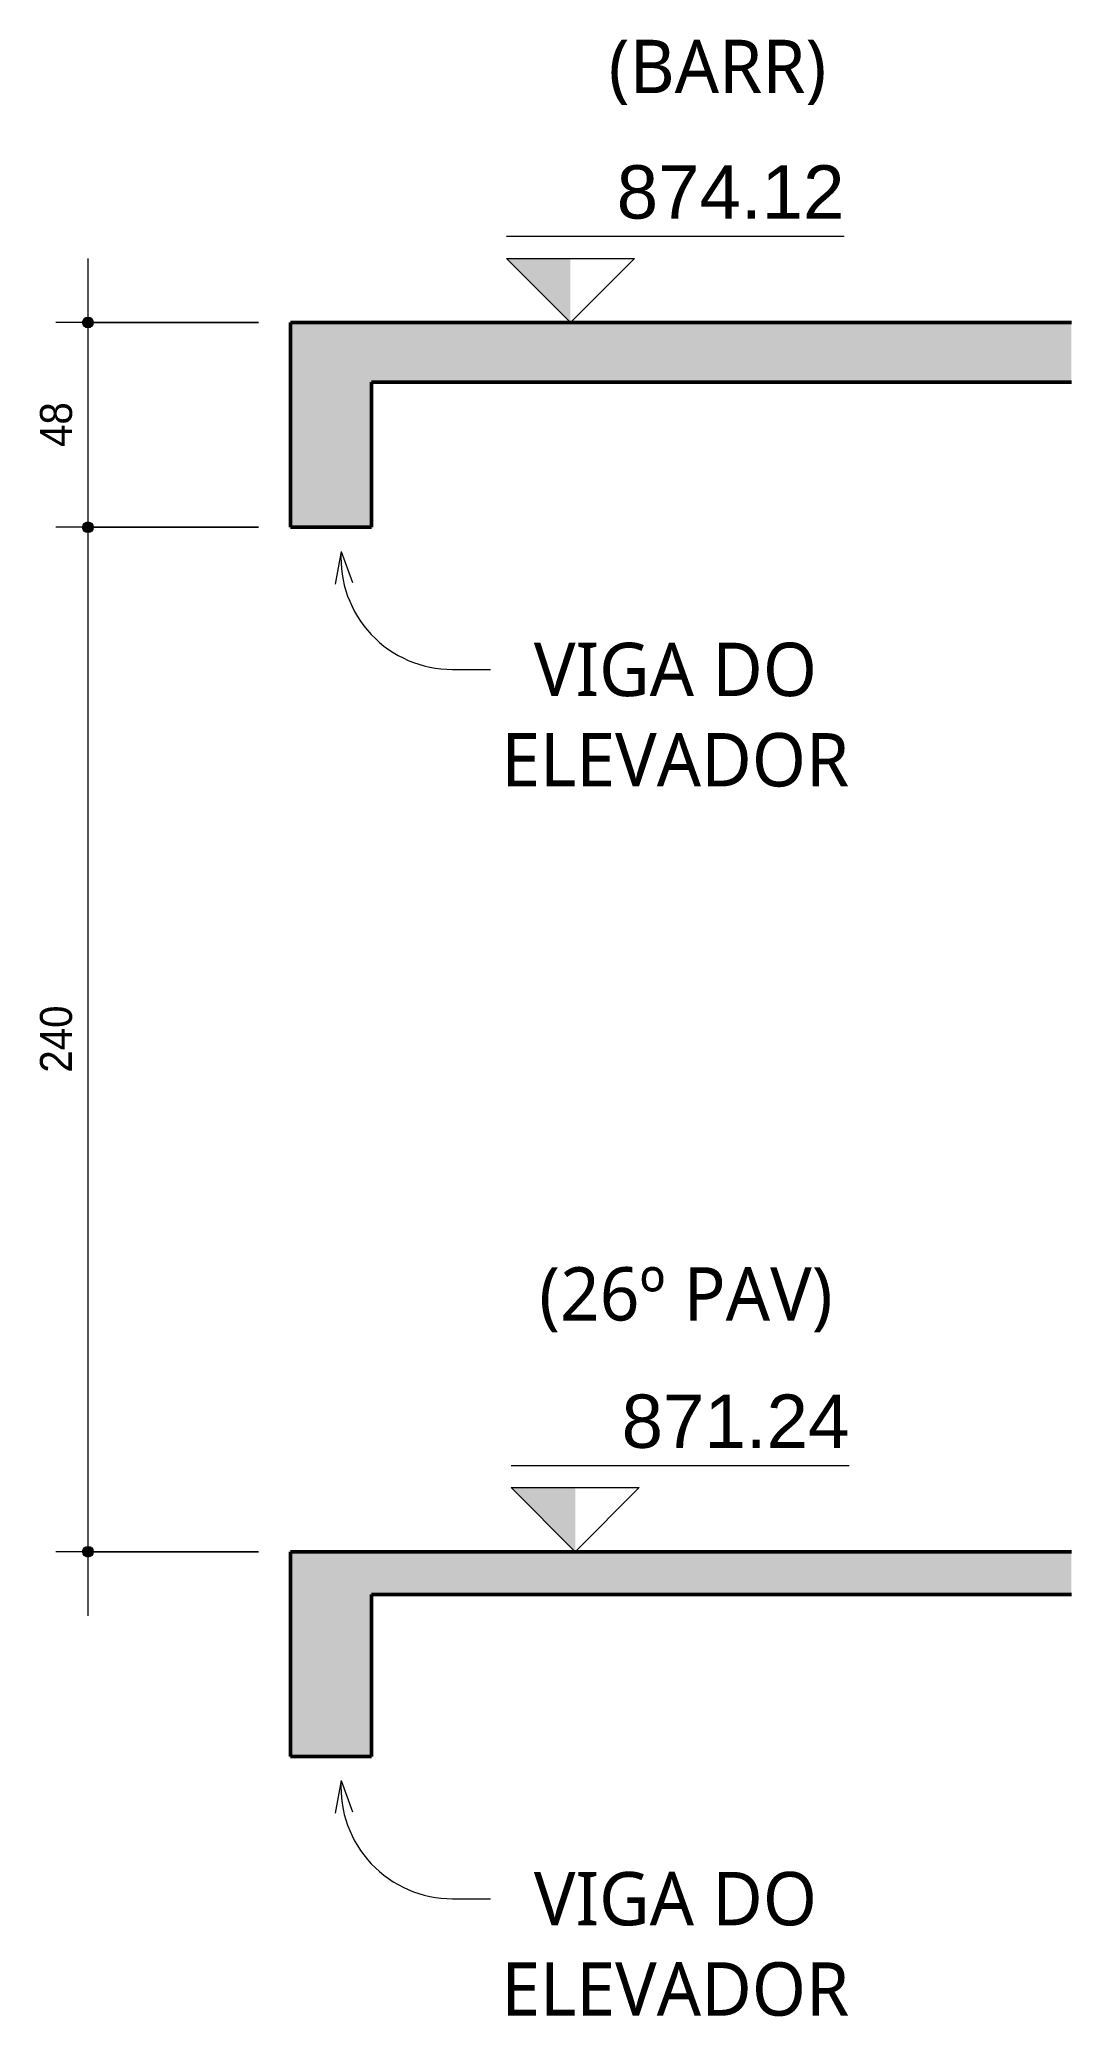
# Model space of a CAD drawing. Header units: centimetres. Extents: x -28 to 30806, y -3196 to 88064.
# Drawn here: x 14194.2 to 14436.1, y 87015.1 to 87478.3 of the extents above; entities that cross this region are included whole.
import ezdxf

# ---------------------------------------------------------------- set-up
doc = ezdxf.new("R2010")
doc.units = ezdxf.units.CM
for name, color, linetype, lineweight in [('A-ANNO-DIMS', 7, 'Continuous', 9), ('A-ANNO-DIMS-50', 7, 'Continuous', 9), ('A-FLOR', 7, 'Continuous', 25), ('G-ANNO-DIMS', 7, 'Continuous', 9), ('G-ANNO-TEXT', 7, 'Continuous', 9), ('S-BEAM', 7, 'Continuous', 25)]:
    doc.layers.add(name, color=color, linetype=linetype, lineweight=lineweight)
doc.styles.add('Arial', font='arial.ttf', dxfattribs={"width": 0.9, "height": 7.5})
doc.styles.add('Arial_1', font='arial.ttf', dxfattribs={"height": 12.5})
doc.styles.add('Gadugi', font='gadugi.ttf', dxfattribs={"height": 12.5})
doc.dimstyles.new('PED_1_5mm_ESQ', dxfattribs={"dimscale": 30.48, "dimtxt": 7.651945, "dimasz": 0.328084, "dimexe": 0.246063, "dimexo": 0.246063, "dimgap": 0.049213, "dimtad": 1, "dimdec": 1, "dimrnd": 0.5, "dimdsep": 46, "dimtxsty": 'Arial', "dimblk1": 'DOTSMALL', "dimblk2": 'DOTSMALL', "dimsah": 1, "dimcen": 0.09, "dimdle": 0.492126, "dimazin": 0, "dimtfac": 1, "dimtdec": 4, "dimtix": 1, "dimtmove": 0, "dimatfit": 3, "dimfxl": 1, "dimtvp": 1, "dimtolj": 1, "dimtzin": 0, "dimarcsym": 2})

msp = doc.modelspace()

# ---------------------------------------------------------------- texts
at = {"layer": 'G-ANNO-DIMS', "char_height": 12.5, "width": 63.9697, "attachment_point": 1, "line_spacing_factor": 0.941778, "style": 'Arial_1'}
for s, insert in [('874.12', (14329.5, 87448.82)), ('871.24', (14330.65, 87160.82))]:
    msp.add_mtext(s, dxfattribs=dict(at, insert=insert))
at = {"layer": 'G-ANNO-TEXT', "char_height": 12.5, "attachment_point": 1, "style": 'Gadugi'}
for s, insert, width in [('(BARR)', (14327.63, 87478.23), 64.135), ('VIGA DO ', (14310.09, 87336.95), 89.789), ('ELEVADOR', (14302.48, 87315.78), 102.2152), ('(26º PAV)', (14311.34, 87190.65), 90.1898), ('VIGA DO ', (14310.09, 87048.95), 89.789), ('ELEVADOR', (14302.48, 87027.78), 102.2152)]:
    msp.add_mtext(s, dxfattribs=dict(at, insert=insert, width=width))

# ---------------------------------------------------------------- blocks, each defined once
blk = doc.blocks.new('DIMBLOCK265-CT H 001 - CORTE DO ELEVADOR')
at = {"layer": 'A-ANNO-DIMS-50'}
h = blk.add_hatch(color=256, dxfattribs=at)
edge = h.paths.add_edge_path(flags=0)
edge.add_arc((14205.56, 87412), 1.25, 0, 360)
h = blk.add_hatch(color=256, dxfattribs=at)
edge = h.paths.add_edge_path(flags=0)
edge.add_arc((14205.56, 87364), 1.25, 0, 360)
for p, q in [((14205.56, 87427), (14205.56, 87349)), ((14245.56, 87412), (14198.06, 87412)), ((14205.56, 87412), (14245.56, 87412)), ((14245.56, 87364), (14198.06, 87364)), ((14205.56, 87364), (14245.56, 87364))]:
    blk.add_line(p, q, dxfattribs=at)
for centre in [(14205.56, 87412), (14205.56, 87364)]:
    blk.add_circle(centre, 1.25, dxfattribs=at)
at = {"layer": 'A-ANNO-DIMS-50', "color": 0, "insert": (14194.32, 87382.82), "char_height": 7.5, "width": 12.4315, "attachment_point": 1, "rotation": 90, "line_spacing_factor": 0.941778, "style": 'Arial'}
blk.add_mtext('48', dxfattribs=at)
blk = doc.blocks.new('_DotSmall')
at = {"color": 0, "linetype": 'ByBlock', "const_width": 0.5}
blk.add_lwpolyline([(-0.0625, 0, 1), (0.0625, 0, 1)], format="xyb", close=True, dxfattribs=at)
blk = doc.blocks.new('Elevações de ponto - SIMBOLO DE NÍVEL-CORTE-2219088-CT H 001 - CORTE DO ELEVADOR')
at = {"layer": 'G-ANNO-DIMS'}
blk.add_hatch(color=256, dxfattribs=at).paths.add_polyline_path([(-77.77, 87427), (-77.77, 87412), (-92.77, 87427)], flags=0)
for p, q in [((-13.58, 87432.1), (-92.77, 87432.1)), ((-77.77, 87412), (-92.77, 87427)), ((-92.77, 87427), (-62.77, 87427)), ((-62.77, 87427), (-77.77, 87412))]:
    blk.add_line(p, q, dxfattribs=at)
blk = doc.blocks.new('DIMBLOCK266-CT H 001 - CORTE DO ELEVADOR')
at = {"layer": 'A-ANNO-DIMS-50'}
h = blk.add_hatch(color=256, dxfattribs=at)
edge = h.paths.add_edge_path(flags=0)
edge.add_arc((14205.56, 87364), 1.25, 0, 360)
h = blk.add_hatch(color=256, dxfattribs=at)
edge = h.paths.add_edge_path(flags=0)
edge.add_arc((14205.56, 87124), 1.25, 0, 360)
for p, q in [((14205.56, 87379), (14205.56, 87109)), ((14245.56, 87364), (14198.06, 87364)), ((14205.56, 87364), (14245.56, 87364)), ((14245.56, 87124), (14198.06, 87124)), ((14205.56, 87124), (14245.56, 87124))]:
    blk.add_line(p, q, dxfattribs=at)
for centre in [(14205.56, 87364), (14205.56, 87124)]:
    blk.add_circle(centre, 1.25, dxfattribs=at)
at = {"layer": 'A-ANNO-DIMS-50', "color": 0, "insert": (14194.32, 87236.23), "char_height": 7.5, "width": 18.6472, "attachment_point": 1, "rotation": 90, "line_spacing_factor": 0.941778, "style": 'Arial'}
blk.add_mtext('240', dxfattribs=at)

# ---------------------------------------------------------------- dimensions: what is measured, and where the dimension line sits
at = {"layer": 'A-ANNO-DIMS'}
for base, p1, p2, override, picture, middle in [((14205.56, 87364), (14253.06, 87412), (14253.06, 87364), {"dimpost": '<>', "dimfxl": 48}, 'DIMBLOCK265-CT H 001 - CORTE DO ELEVADOR', (14200.23, 87388)), ((14205.56, 87124), (14253.06, 87364), (14253.06, 87124), {"dimpost": '<>', "dimfxl": 240.004}, 'DIMBLOCK266-CT H 001 - CORTE DO ELEVADOR', (14200.23, 87244))]:
    dim = msp.add_linear_dim(base=base, p1=p1, p2=p2, angle=90, dimstyle='PED_1_5mm_ESQ', override=override, dxfattribs=at)
    dim.commit()
    dim.dimension.update_dxf_attribs({"geometry": picture, "text_midpoint": middle})

# ---------------------------------------------------------------- hatches: boundary and pattern name
at = {"layer": 'A-FLOR', "true_color": 0xa6a6a6}
for points in [[(14436.11, 87398), (14436.11, 87412), (14272.06, 87412), (14272.06, 87398)], [(14436.11, 87114), (14436.11, 87124), (14272.06, 87124), (14272.06, 87114)]]:
    msp.add_hatch(color=253, dxfattribs=at).paths.add_polyline_path(points, flags=0)
at = {"layer": 'S-BEAM', "true_color": 0xa6a6a6}
for points in [[(14253.06, 87364), (14272.06, 87364), (14272.06, 87412), (14253.06, 87412)], [(14253.06, 87076), (14272.06, 87076), (14272.06, 87124), (14253.06, 87124), (14253.06, 87114)]]:
    msp.add_hatch(color=253, dxfattribs=at).paths.add_polyline_path(points, flags=0)

# ---------------------------------------------------------------- linework, layer by layer
at = {"layer": 'A-FLOR', "lineweight": 50}
for p, q in [((14436.11, 87412), (14272.06, 87412)), ((14272.06, 87398), (14436.11, 87398)), ((14436.11, 87124), (14272.06, 87124)), ((14272.06, 87114), (14436.11, 87114))]:
    msp.add_line(p, q, dxfattribs=at)
at = {"layer": 'G-ANNO-TEXT'}
for p, q in [((14264.91, 87358.35), (14263.55, 87350.7)), ((14264.91, 87358.35), (14267.55, 87351.05)), ((14291, 87330.7), (14299.93, 87330.7)), ((14264.91, 87070.35), (14263.55, 87062.7)), ((14264.91, 87070.35), (14267.55, 87063.05)), ((14291, 87042.7), (14299.93, 87042.7))]:
    msp.add_line(p, q, dxfattribs=at)
for centre in [(14291, 87356.83), (14291, 87068.83)]:
    msp.add_arc(centre, 26.14, 176.6754, 270, dxfattribs=at)
at = {"layer": 'S-BEAM', "lineweight": 50}
for p, q in [((14272.06, 87412), (14253.06, 87412)), ((14253.06, 87412), (14253.06, 87364)), ((14272.06, 87364), (14272.06, 87398)), ((14253.06, 87364), (14272.06, 87364)), ((14272.06, 87124), (14253.06, 87124)), ((14253.06, 87124), (14253.06, 87076)), ((14272.06, 87076), (14272.06, 87114)), ((14253.06, 87076), (14272.06, 87076))]:
    msp.add_line(p, q, dxfattribs=at)

# ---------------------------------------------------------------- block references
at = {"layer": 'G-ANNO-DIMS'}
for p in [(14396.42, 0), (14397.57, -288)]:
    msp.add_blockref('Elevações de ponto - SIMBOLO DE NÍVEL-CORTE-2219088-CT H 001 - CORTE DO ELEVADOR', p, dxfattribs=at)

msp.set_redraw_order([(e.dxf.handle, doc.entitydb.next_handle()) for e in msp.query("TEXT MTEXT ATTDEF DIMENSION ARC_DIMENSION")])  # texts and dimensions are drawn at this point

doc.saveas('drawing.dxf')
